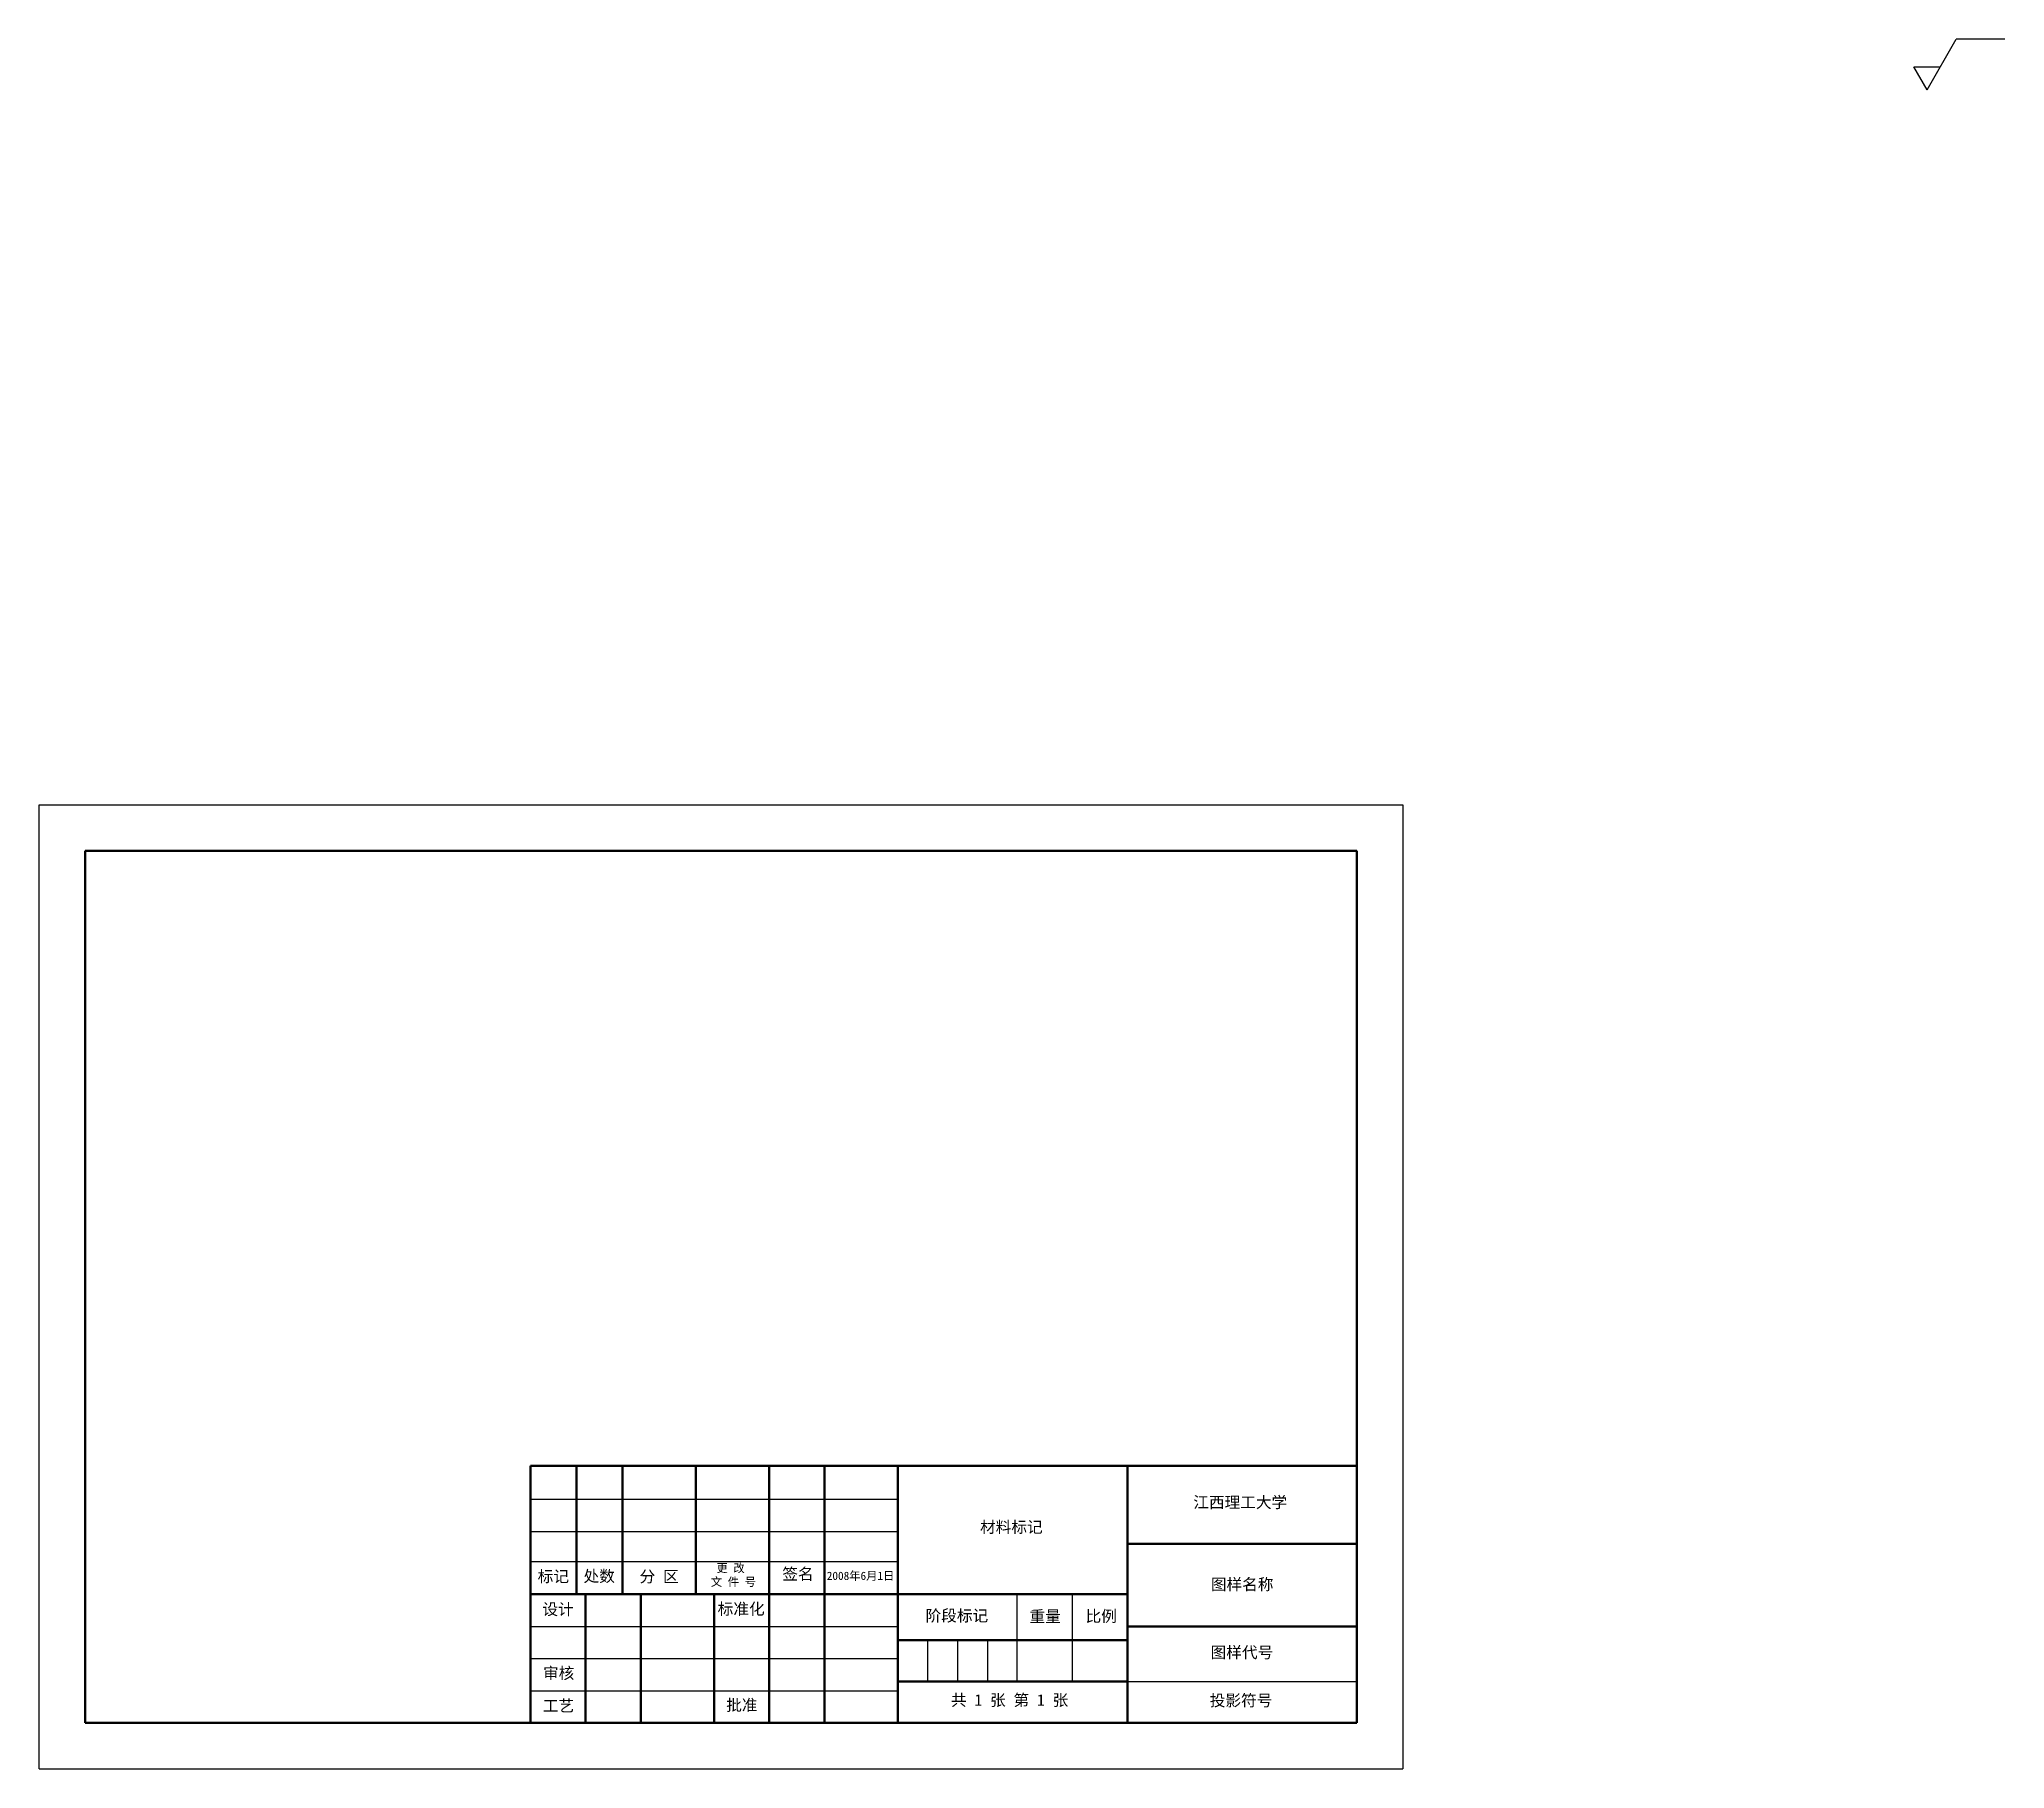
# Model space of a CAD drawing. Header units: millimetres. Extents: x 1939 to 6250, y 2010 to 2851.
# Drawn here: x 1938.9 to 2367, y 2009.7 to 2386.6 of the extents above; entities that cross this region are included whole.
import ezdxf

# ---------------------------------------------------------------- set-up
doc = ezdxf.new("R2010")
doc.units = ezdxf.units.MM
doc.layers.add('csx', color=7, linetype='Continuous', lineweight=50)
doc.styles.add('2.5', font='simfang.ttf')

msp = doc.modelspace()

# ---------------------------------------------------------------- texts
at = {"attachment_point": 1, "style": '2.5'}
for s, width, heights, insert, char_height in [('\\pi14.357;江西理工大学', 50, [0], (2175.86, 2069.02), 2.5), ('\\pi17.907;材料标记', 50, [0], (2125.86, 2063.62), 2.5), ('\\pi1.5643;标记', 10, [0], (2045.86, 2052.87), 2.5), ('\\pi1.5857;处数', 10, [0], (2055.82, 2052.92), 2.5), ('\\pi3.75;分 区', 16, [0], (2065.86, 2052.83), 2.5), (' 更 改        文 件 号', 16, [0], (2085.14, 2054.32), 1.8), ('\\pi2.8143;签名', 12, [0], (2097.88, 2053.4), 2.5), ('\\pi2.746;2008年6月1日', 20.6532, [9.38], (2107.64, 2052.64), 1.8), ('\\pi18.186;图样名称', 50, [0], (2175.86, 2051.13), 2.5), ('\\pi2.5857;设计', 12, [0], (2045.86, 2045.71), 2.5), ('\\pi0.76429;标准化', 12, [0], (2085.86, 2045.78), 2.5), ('\\pi6.0429;阶段标记', 26, [0], (2125.86, 2044.31), 2.5), ('\\pi2.6857;重量', 12, [0], (2151.86, 2044.15), 2.5), ('\\pi2.9;比例', 12, [0], (2163.86, 2044.21), 2.5), ('\\pi18.136;图样代号', 50, [0], (2175.86, 2036.31), 2.5), ('\\pi2.7214;审核', 12, [0], (2045.86, 2031.79), 2.5), ('\\pi2.6786;工艺', 12, [0], (2045.86, 2024.68), 2.5), ('\\pi2.5786;批准', 12, [0], (2085.9, 2024.83), 2.5), ('\\pi11.579;共 1 张 第 1 张', 50, [0], (2125.86, 2025.92), 2.5), ('\\pi17.95;投影符号', 50, [0], (2175.86, 2025.84), 2.5)]:
    msp.add_mtext_dynamic_manual_height_columns(s, width=width, gutter_width=12.5, heights=heights, dxfattribs=dict(at, insert=insert, char_height=char_height))

# ---------------------------------------------------------------- linework, layer by layer
for p, q in [((2350.07, 2375.55), (2356.42, 2386.55)), ((2366.96, 2386.55), (2356.42, 2386.55)), ((2350.07, 2375.55), (2347.18, 2380.55)), ((2347.18, 2380.55), (2352.95, 2380.55)), ((1938.86, 2009.71), (1938.86, 2219.71)), ((1938.86, 2219.71), (2235.86, 2219.71)), ((2235.86, 2219.71), (2235.86, 2009.71)), ((2045.86, 2068.45), (2125.86, 2068.45)), ((2045.86, 2061.42), (2125.86, 2061.42)), ((2045.86, 2054.87), (2125.86, 2054.87)), ((2151.86, 2028.71), (2151.86, 2047.71)), ((2163.86, 2047.71), (2163.86, 2028.71)), ((2045.86, 2040.71), (2125.86, 2040.71)), ((2045.86, 2033.71), (2125.86, 2033.71)), ((2132.36, 2037.71), (2132.36, 2028.71)), ((2138.86, 2037.71), (2138.86, 2028.71)), ((2145.36, 2037.71), (2145.36, 2028.71)), ((2045.86, 2026.71), (2125.86, 2026.71)), ((2175.86, 2028.71), (2225.86, 2028.71)), ((1938.86, 2009.71), (2235.86, 2009.71))]:
    msp.add_line(p, q)
at = {"layer": 'csx'}
for p, q in [((1948.86, 2209.71), (2225.86, 2209.71)), ((1948.86, 2019.71), (1948.86, 2209.71)), ((2225.86, 2209.71), (2225.86, 2019.71)), ((2045.86, 2075.71), (2225.86, 2075.71)), ((2045.86, 2019.71), (2045.86, 2075.71)), ((2055.86, 2075.71), (2055.86, 2047.71)), ((2065.86, 2075.71), (2065.86, 2047.71)), ((2081.86, 2075.71), (2081.86, 2047.71)), ((2097.86, 2075.71), (2097.86, 2047.71)), ((2109.86, 2075.71), (2109.86, 2047.71)), ((2125.86, 2075.71), (2125.86, 2019.71)), ((2175.86, 2075.71), (2175.86, 2019.71)), ((2225.86, 2058.71), (2175.86, 2058.71)), ((2045.86, 2047.71), (2175.86, 2047.71)), ((2057.86, 2047.71), (2057.86, 2019.71)), ((2069.86, 2047.71), (2069.86, 2019.71)), ((2085.86, 2047.71), (2085.86, 2019.71)), ((2097.86, 2047.71), (2097.86, 2019.71)), ((2109.86, 2047.71), (2109.86, 2019.71)), ((2225.86, 2040.71), (2175.86, 2040.71)), ((2175.86, 2037.71), (2125.86, 2037.71)), ((2175.86, 2028.71), (2125.86, 2028.71)), ((2225.86, 2019.71), (1948.82, 2019.71))]:
    msp.add_line(p, q, dxfattribs=at)

msp.set_redraw_order([(e.dxf.handle, doc.entitydb.next_handle()) for e in msp.query("TEXT MTEXT ATTDEF DIMENSION ARC_DIMENSION")])  # texts and dimensions are drawn at this point

doc.saveas('drawing.dxf')
